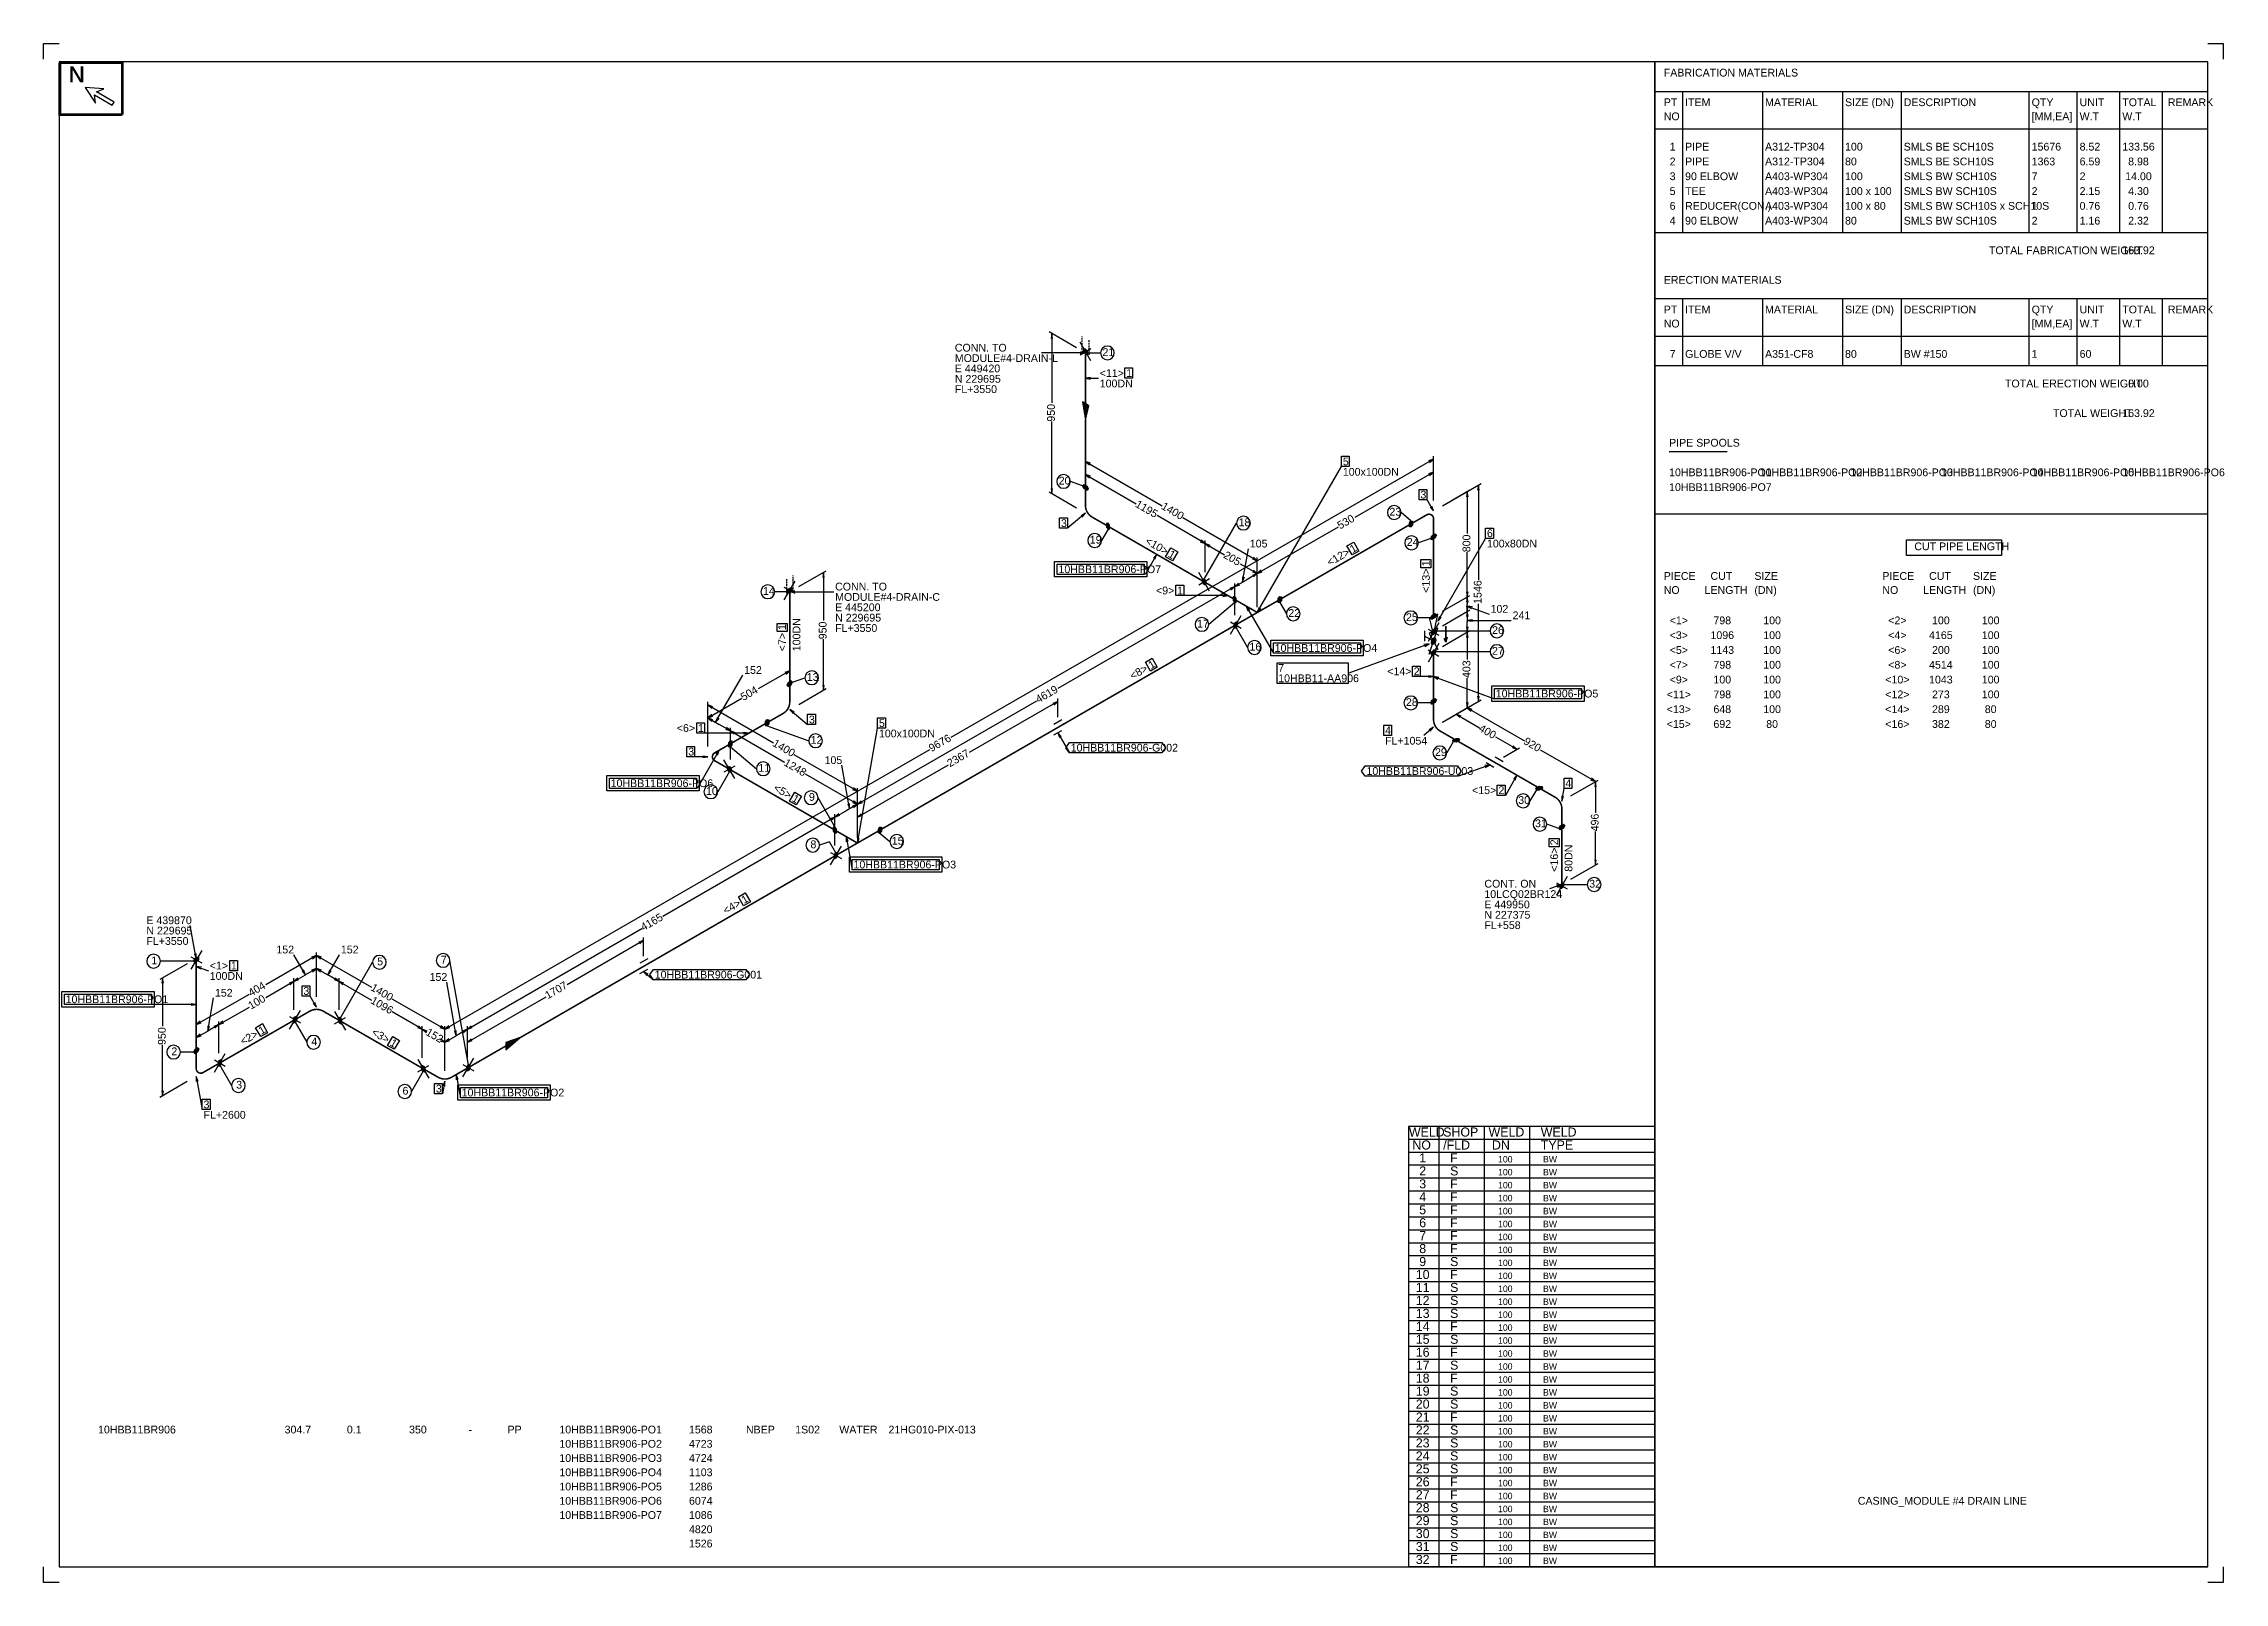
# Model space of a CAD drawing. Extents: x 0 to 841, y 0 to 594.
import ezdxf

# ---------------------------------------------------------------- set-up
doc = ezdxf.new("R2010")
doc.units = 0
doc.linetypes.add('GT100', pattern=[1, 0.666667, -0.333333])
doc.styles.add('HTX1', font='O8116901', dxfattribs={"width": 1.02})

msp = doc.modelspace()

# ---------------------------------------------------------------- texts
for s, p in [('100', (561.2, 162.1)), ('  BW', (576.7, 162.1)), ('100', (561.2, 157.1)), ('100', (561.2, 152.1)), ('  BW', (576.7, 157.1)), ('  BW', (576.7, 152.1)), ('100', (561.2, 147.1)), ('100', (561.2, 142.1)), ('  BW', (576.7, 147.1)), ('  BW', (576.7, 142.1)), ('100', (561.2, 137.1)), ('100', (561.2, 132.1)), ('  BW', (576.7, 137.1)), ('100', (561.2, 127.1)), ('  BW', (576.7, 132.1)), ('  BW', (576.7, 127.1)), ('100', (561.2, 122.1)), ('100', (561.2, 117.1)), ('  BW', (576.7, 122.1)), ('  BW', (576.7, 117.1)), ('100', (561.2, 112.1)), ('100', (561.2, 107.1)), ('  BW', (576.7, 112.1)), ('  BW', (576.7, 107.1)), ('100', (561.2, 102.1)), ('  BW', (576.7, 102.1)), ('100', (561.2, 97.1)), ('100', (561.2, 92.1)), ('  BW', (576.7, 97.1)), ('  BW', (576.7, 92.1)), ('100', (561.2, 87.1)), ('100', (561.2, 82.1)), ('  BW', (576.7, 87.1)), ('  BW', (576.7, 82.1)), ('100', (561.2, 77.1)), ('  BW', (576.7, 77.1)), ('100', (561.2, 72.1)), ('100', (561.2, 67.1)), ('  BW', (576.7, 72.1)), ('  BW', (576.7, 67.1)), ('100', (561.2, 62.1)), ('100', (561.2, 57.1)), ('  BW', (576.7, 62.1)), ('  BW', (576.7, 57.1)), ('100', (561.2, 52.1)), ('  BW', (576.7, 52.1)), ('100', (561.2, 47.1)), ('100', (561.2, 42.1)), ('  BW', (576.7, 47.1)), ('  BW', (576.7, 42.1)), ('100', (561.2, 37.1)), ('100', (561.2, 32.1)), ('  BW', (576.7, 37.1)), ('  BW', (576.7, 32.1)), ('100', (561.2, 27.1)), ('  BW', (576.7, 27.1)), ('100', (561.2, 22.1)), ('100', (561.2, 17.1)), ('  BW', (576.7, 22.1)), ('  BW', (576.7, 17.1)), ('100', (561.2, 12.1)), ('100', (561.2, 7.1)), ('  BW', (576.7, 12.1)), ('  BW', (576.7, 7.1))]:
    msp.add_text(s, height=2.5).set_placement(p)
at = {"layer": 'GT_1', "style": 'HTX1', "width": 1.02}
for s, height, p in [('N', 6.25, (9.6, 579)), ('N', 6.25, (9.8, 579)), ('FABRICATION MATERIALS', 3, (625.129, 581.286)), ('PT', 3, (625.129, 569.857)), ('ITEM', 3, (633.357, 569.857)), ('MATERIAL', 3, (664.214, 569.857)), ('SIZE (DN)', 3, (695.071, 569.857)), ('DESCRIPTION', 3, (717.7, 569.857)), ('QTY', 3, (767.071, 569.857)), ('UNIT', 3, (785.586, 569.857)), ('TOTAL', 3, (802.043, 569.857)), (' REMARK', 3, (818.5, 569.857)), ('NO', 3, (625.129, 564.429)), ('[MM,EA]', 3, (767.071, 564.429)), ('W.T', 3, (785.586, 564.429)), ('W.T', 3, (802.043, 564.429)), ('  1', 3, (625.129, 552.714)), ('PIPE', 3, (633.357, 552.714)), ('A312-TP304', 3, (664.214, 552.714)), ('100', 3, (695.071, 552.714)), ('SMLS BE SCH10S', 3, (717.7, 552.714)), ('15676', 3, (767.071, 552.714)), ('8.52', 3, (785.586, 552.714)), ('133.56', 3, (802.043, 552.714)), ('  2', 3, (625.129, 547)), ('PIPE', 3, (633.357, 547)), ('A312-TP304', 3, (664.214, 547)), ('80', 3, (695.071, 547)), ('SMLS BE SCH10S', 3, (717.7, 547)), ('1363', 3, (767.071, 547)), ('6.59', 3, (785.586, 547)), ('  8.98', 3, (802.043, 547)), ('  3', 3, (625.129, 541.286)), ('  5', 3, (625.129, 535.571)), ('TEE', 3, (633.357, 535.571)), ('90 ELBOW', 3, (633.357, 541.286)), ('A403-WP304', 3, (664.214, 541.286)), ('A403-WP304', 3, (664.214, 535.571)), ('100', 3, (695.071, 541.286)), ('100 x 100', 3, (695.071, 535.571)), ('SMLS BW SCH10S', 3, (717.7, 541.286)), ('SMLS BW SCH10S', 3, (717.7, 535.571)), ('2', 3, (767.071, 535.571)), ('7', 3, (767.071, 541.286)), ('2', 3, (785.586, 541.286)), ('2.15', 3, (785.586, 535.571)), (' 14.00', 3, (802.043, 541.286)), ('  4.30', 3, (802.043, 535.571)), ('  6', 3, (625.129, 529.857)), ('REDUCER(CON.)', 3, (633.357, 529.857)), ('A403-WP304', 3, (664.214, 529.857)), ('100 x 80', 3, (695.071, 529.857)), ('SMLS BW SCH10S x SCH10S', 3, (717.7, 529.857)), ('1', 3, (767.071, 529.857)), ('0.76', 3, (785.586, 529.857)), ('  0.76', 3, (802.043, 529.857)), ('  4', 3, (625.129, 524.143)), ('90 ELBOW', 3, (633.357, 524.143)), ('A403-WP304', 3, (664.214, 524.143)), ('80', 3, (695.071, 524.143)), ('SMLS BW SCH10S', 3, (717.7, 524.143)), ('2', 3, (767.071, 524.143)), ('1.16', 3, (785.586, 524.143)), ('  2.32', 3, (802.043, 524.143)), ('TOTAL FABRICATION WEIGHT', 3, (750.614, 512.714)), ('163.92', 3, (802.043, 512.714)), ('ERECTION MATERIALS', 3, (625.129, 501.286)), ('PT', 3, (625.129, 489.857)), ('ITEM', 3, (633.357, 489.857)), ('MATERIAL', 3, (664.214, 489.857)), ('SIZE (DN)', 3, (695.071, 489.857)), ('DESCRIPTION', 3, (717.7, 489.857)), ('QTY', 3, (767.071, 489.857)), ('UNIT', 3, (785.586, 489.857)), ('TOTAL', 3, (802.043, 489.857)), (' REMARK', 3, (818.5, 489.857)), ('NO', 3, (625.129, 484.429)), ('[MM,EA]', 3, (767.071, 484.429)), ('W.T', 3, (785.586, 484.429)), ('W.T', 3, (802.043, 484.429)), ('CONN. TO', 3, (351.586, 475.1)), ('MODULE#4-DRAIN-L', 3, (351.586, 471.1)), ('21', 3, (408.571, 473.4)), ('  7', 3, (625.129, 472.714)), ('GLOBE V/V', 3, (633.357, 472.714)), ('A351-CF8', 3, (664.214, 472.714)), ('80', 3, (695.071, 472.714)), ('BW #150', 3, (717.7, 472.714)), ('1', 3, (767.071, 472.714)), ('60', 3, (785.586, 472.714)), ('E 449420', 3, (351.586, 467.1)), ('N 229695', 3, (351.586, 463.1)), ('<11>', 3, (407.5, 465.3)), ('100DN', 3, (407.5, 461.3)), ('1', 3, (417.7, 465.3)), ('TOTAL ERECTION WEIGHT', 3, (756.786, 461.286)), ('  0.00', 3, (802.043, 461.286)), ('FL+3550', 3, (351.586, 459.1)), ('TOTAL WEIGHT', 3, (775.3, 449.857)), ('163.92', 3, (802.043, 449.857)), ('PIPE SPOOLS', 3, (627.186, 438.429)), ('5', 3, (501.3, 431.2)), ('100x100DN', 3, (501.3, 427.2)), ('10HBB11BR906-PO1', 3, (627.186, 427)), ('10HBB11BR906-PO2', 3, (662.157, 427)), ('10HBB11BR906-PO3', 3, (697.129, 427)), ('10HBB11BR906-PO4', 3, (732.1, 427)), ('10HBB11BR906-PO5', 3, (767.071, 427)), ('10HBB11BR906-PO6', 3, (802.043, 427)), ('20', 3, (391.657, 423.8)), ('3', 3, (531.243, 418.4)), ('10HBB11BR906-PO7', 3, (627.186, 421.286)), ('23', 3, (519.257, 411.8)), ('3', 3, (392.543, 407.4)), ('19', 3, (403.657, 401)), ('18', 3, (461.071, 407.7)), ('6', 3, (556.9, 403.5)), ('105', 3, (465.4, 399.5)), ('24', 3, (525.957, 400.1)), ('100x80DN', 3, (556.9, 399.5)), ('CUT PIPE LENGTH', 3, (721.814, 398.429)), ('10HBB11BR906-PO7', 3, (391.586, 389.6)), ('PIECE', 3, (625.129, 387)), ('     CUT', 3, (637.471, 387)), ('SIZE', 3, (660.1, 387)), ('PIECE', 3, (709.471, 387)), ('     CUT', 3, (721.814, 387)), ('SIZE', 3, (744.443, 387)), ('14', 3, (277.557, 381.2)), ('CONN. TO', 3, (305.4, 382.9)), ('MODULE#4-DRAIN-C', 3, (305.4, 378.9)), ('<9>', 3, (429.214, 381.4)), ('1', 3, (437.374, 381.4)), ('NO', 3, (625.129, 381.571)), ('   LENGTH', 3, (637.471, 381.571)), ('(DN)', 3, (660.1, 381.571)), ('NO', 3, (709.471, 381.571)), ('   LENGTH', 3, (721.814, 381.571)), ('(DN)', 3, (744.443, 381.571)), ('E 445200', 3, (305.4, 374.9)), ('N 229695', 3, (305.4, 370.9)), ('17', 3, (445.057, 368.6)), ('22', 3, (480.271, 372.7)), ('25', 3, (525.657, 371.1)), ('102', 3, (558.3, 374.3)), ('241', 3, (566.8, 371.8)), ('  <1>', 3, (625.129, 369.857)), ('      798', 3, (637.471, 369.857)), ('   100', 3, (660.1, 369.857)), ('  <2>', 3, (709.471, 369.857)), ('      100', 3, (721.814, 369.857)), ('   100', 3, (744.443, 369.857)), ('FL+3550', 3, (305.4, 366.9)), ('16', 3, (465.271, 359.7)), ('10HBB11BR906-PO4', 3, (475, 359.2)), ('26', 3, (558.871, 366.1)), ('  <3>', 3, (625.129, 364.143)), ('     1096', 3, (637.471, 364.143)), ('   100', 3, (660.1, 364.143)), ('  <4>', 3, (709.471, 364.143)), ('     4165', 3, (721.814, 364.143)), ('   100', 3, (744.443, 364.143)), ('152', 3, (270.3, 350.7)), ('7', 3, (476.357, 351.5)), ('27', 3, (558.871, 358.1)), ('  <5>', 3, (625.129, 358.429)), ('  <7>', 3, (625.129, 352.714)), ('     1143', 3, (637.471, 358.429)), ('      798', 3, (637.471, 352.714)), ('   100', 3, (660.1, 358.429)), ('   100', 3, (660.1, 352.714)), ('  <6>', 3, (709.471, 358.429)), ('  <8>', 3, (709.471, 352.714)), ('     4514', 3, (721.814, 352.714)), ('      200', 3, (721.814, 358.429)), ('   100', 3, (744.443, 358.429)), ('   100', 3, (744.443, 352.714)), ('13', 3, (294.471, 348)), ('10HBB11-AA906', 3, (476.357, 347.5)), ('<14>', 3, (518.457, 350.2)), ('2', 3, (528.657, 350.2)), ('  <9>', 3, (625.129, 347)), ('      100', 3, (637.471, 347)), ('   100', 3, (660.1, 347)), (' <10>', 3, (709.471, 347)), ('     1043', 3, (721.814, 347)), ('   100', 3, (744.443, 347)), ('28', 3, (525.657, 338.3)), ('10HBB11BR906-PO5', 3, (560.3, 341.6)), (' <11>', 3, (625.129, 341.286)), (' <13>', 3, (625.129, 335.571)), ('      648', 3, (637.471, 335.571)), ('      798', 3, (637.471, 341.286)), ('   100', 3, (660.1, 341.286)), ('   100', 3, (660.1, 335.571)), (' <12>', 3, (709.471, 341.286)), (' <14>', 3, (709.471, 335.571)), ('      273', 3, (721.814, 341.286)), ('      289', 3, (721.814, 335.571)), ('   100', 3, (744.443, 341.286)), ('    80', 3, (744.443, 335.571)), ('<6>', 3, (244.314, 328.3)), ('1', 3, (252.474, 328.3)), ('3', 3, (295.3, 331.6)), ('5', 3, (322.3, 330.2)), ('100x100DN', 3, (322.3, 326.2)), ('4', 3, (517.6, 327.4)), (' <15>', 3, (625.129, 329.857)), ('      692', 3, (637.471, 329.857)), ('    80', 3, (660.1, 329.857)), (' <16>', 3, (709.471, 329.857)), ('      382', 3, (721.814, 329.857)), ('    80', 3, (744.443, 329.857)), ('3', 3, (248.743, 319.2)), ('12', 3, (295.971, 323.7)), ('10HBB11BR906-G002', 3, (396.3, 320.7)), ('FL+1054', 3, (517.6, 323.4)), ('29', 3, (536.857, 319)), ('11', 3, (275.771, 312.9)), ('105', 3, (301.329, 315.9)), ('10HBB11BR906-U003', 3, (510.429, 311.7)), ('10HBB11BR906-PO6', 3, (218.786, 307)), ('10', 3, (255.557, 304)), ('9', 3, (295.286, 301.7)), ('<15>', 3, (551.157, 304.3)), ('2', 3, (561.357, 304.3)), ('30', 3, (568.957, 300.5)), ('4', 3, (587.2, 307)), ('31', 3, (575.457, 291.5)), ('8', 3, (295.886, 283.4)), ('15', 3, (327.271, 284.8)), ('10HBB11BR906-PO3', 3, (312.5, 275.6)), ('CONT. ON', 3, (555.914, 268.2)), ('32', 3, (596.371, 268.2)), ('10LCQ02BR124', 3, (555.914, 264.2)), ('E 449950', 3, (555.914, 260.2)), ('E 439870', 3, (39.643, 254.1)), ('N 229695', 3, (39.643, 250.1)), ('N 227375', 3, (555.914, 256.2)), ('FL+558', 3, (555.914, 252.2)), ('FL+3550', 3, (39.643, 246.1)), ('152', 3, (89.829, 242.8)), ('152', 3, (114.7, 242.8)), ('1', 3, (41.586, 238.6)), ('<1>', 3, (64.1, 236.6)), ('100DN', 3, (64.1, 232.6)), ('1', 3, (72.26, 236.6)), ('5', 3, (128.7, 238.2)), ('7', 3, (153.286, 238.9)), ('10HBB11BR906-G001', 3, (235.8, 233.1)), ('152', 3, (66.1, 226.1)), ('3', 3, (100.243, 226.8)), ('152', 3, (148.929, 232.2)), ('10HBB11BR906-PO1', 3, (8.486, 223.6)), ('2', 3, (49.286, 203.5)), ('4', 3, (103.3, 207.3)), ('3', 3, (74.3, 190.6)), ('3', 3, (61.7, 183)), ('6', 3, (138.486, 188.3)), ('3', 3, (151.343, 189.1)), ('10HBB11BR906-PO2', 3, (161.3, 187.6)), ('FL+2600', 3, (61.7, 179)), ('WELD', 3.5, (526.8, 172.1)), (' NO', 3.5, (526.8, 167.1)), (' /FLD', 3.5, (538.7, 167.1)), (' SHOP', 3.5, (538.7, 172.1)), (' WELD', 3.5, (556.2, 172.1)), ('  DN', 3.5, (556.2, 167.1)), ('   WELD', 3.5, (573.7, 172.1)), ('   TYPE', 3.5, (573.7, 167.1)), ('   2', 3.5, (526.8, 157.1)), ('   1', 3.5, (526.8, 162.1)), ('   S', 3.5, (538.7, 157.1)), ('   F', 3.5, (538.7, 162.1)), ('   3', 3.5, (526.8, 152.1)), ('   F', 3.5, (538.7, 152.1)), ('   4', 3.5, (526.8, 147.1)), ('   5', 3.5, (526.8, 142.1)), ('   F', 3.5, (538.7, 147.1)), ('   F', 3.5, (538.7, 142.1)), ('   6', 3.5, (526.8, 137.1)), ('   7', 3.5, (526.8, 132.1)), ('   F', 3.5, (538.7, 137.1)), ('   F', 3.5, (538.7, 132.1)), ('   8', 3.5, (526.8, 127.1)), ('   F', 3.5, (538.7, 127.1)), ('  10', 3.5, (526.8, 117.1)), ('   9', 3.5, (526.8, 122.1)), ('   S', 3.5, (538.7, 122.1)), ('   F', 3.5, (538.7, 117.1)), ('  11', 3.5, (526.8, 112.1)), ('  12', 3.5, (526.8, 107.1)), ('   S', 3.5, (538.7, 112.1)), ('   S', 3.5, (538.7, 107.1)), ('  13', 3.5, (526.8, 102.1)), ('   S', 3.5, (538.7, 102.1)), ('  14', 3.5, (526.8, 97.1)), ('  15', 3.5, (526.8, 92.1)), ('   S', 3.5, (538.7, 92.1)), ('   F', 3.5, (538.7, 97.1)), ('  16', 3.5, (526.8, 87.1)), ('  17', 3.5, (526.8, 82.1)), ('   S', 3.5, (538.7, 82.1)), ('   F', 3.5, (538.7, 87.1)), ('  18', 3.5, (526.8, 77.1)), ('   F', 3.5, (538.7, 77.1)), ('  20', 3.5, (526.8, 67.1)), ('  19', 3.5, (526.8, 72.1)), ('   S', 3.5, (538.7, 72.1)), ('   S', 3.5, (538.7, 67.1)), ('10HBB11BR906', 3, (21, 57.5)), ('304.7', 3, (93, 57.5)), ('0.1', 3, (117, 57.5)), ('350', 3, (141, 57.5)), ('PP', 3, (179, 57.5)), ('10HBB11BR906-PO1', 3, (199, 57.5)), ('1568', 3, (249, 57.5)), ('NBEP', 3, (271, 57.5)), ('1S02', 3, (290, 57.5)), ('WATER', 3, (307, 57.5)), ('21HG010-PIX-013', 3, (326, 57.5)), ('  21', 3.5, (526.8, 62.1)), ('  22', 3.5, (526.8, 57.1)), ('   S', 3.5, (538.7, 57.1)), ('   F', 3.5, (538.7, 62.1)), ('-', 3, (164, 57.5)), ('10HBB11BR906-PO2', 3, (199, 52)), ('4723', 3, (249, 52)), ('  23', 3.5, (526.8, 52.1)), ('  24', 3.5, (526.8, 47.1)), ('   S', 3.5, (538.7, 52.1)), ('   S', 3.5, (538.7, 47.1)), ('10HBB11BR906-PO3', 3, (199, 46.5)), ('10HBB11BR906-PO4', 3, (199, 41)), ('4724', 3, (249, 46.5)), ('1103', 3, (249, 41)), ('  25', 3.5, (526.8, 42.1)), ('   S', 3.5, (538.7, 42.1)), ('10HBB11BR906-PO5', 3, (199, 35.5)), ('1286', 3, (249, 35.5)), ('  26', 3.5, (526.8, 37.1)), ('  27', 3.5, (526.8, 32.1)), ('   F', 3.5, (538.7, 37.1)), ('   F', 3.5, (538.7, 32.1)), ('10HBB11BR906-PO6', 3, (199, 30)), ('10HBB11BR906-PO7', 3, (199, 24.5)), ('6074', 3, (249, 30)), ('1086', 3, (249, 24.5)), ('  28', 3.5, (526.8, 27.1)), ('  29', 3.5, (526.8, 22.1)), ('   S', 3.5, (538.7, 27.1)), ('   S', 3.5, (538.7, 22.1)), ('CASING_MODULE #4 DRAIN LINE', 3, (700, 30)), ('4820', 3, (249, 19)), ('  30', 3.5, (526.8, 17.1)), ('   S', 3.5, (538.7, 17.1)), ('1526', 3, (249, 13.5)), ('  31', 3.5, (526.8, 12.1)), ('  32', 3.5, (526.8, 7.1)), ('   S', 3.5, (538.7, 12.1)), ('   F', 3.5, (538.7, 7.1))]:
    msp.add_text(s, height=height, dxfattribs=at).set_placement(p)
for s, rotation, p in [('950', 90, (390.21, 448.064)), ('1195', -30, (420.937, 415.368)), ('1400', -30, (430.987, 414.568)), ('530', 30, (500.228, 406.418)), ('800', 90, (550.49, 397.664)), ('<10>', -30, (424.78, 401.141)), ('1', -30, (433.614, 396.041)), ('205', -30, (454.978, 395.704)), ('<12>', 30, (496.23, 392.17)), ('1', 30, (505.064, 397.27)), ('<13>', 90, (534.85, 382.029)), ('1', 90, (534.85, 392.229)), ('1546', 90, (554.821, 377.736)), ('100DN', 90, (291.986, 359.457)), ('950', 90, (302.09, 364.064)), ('1', 90, (286.45, 367.617)), ('<7>', 90, (286.45, 359.457)), ('1', 30, (427.288, 352.464)), ('403', 90, (550.49, 349.114)), ('504', 30, (270.028, 340.218)), ('4619', 30, (383.837, 339.304)), ('<8>', 30, (420.221, 348.384)), ('400', -30, (553.438, 328.854)), ('1400', -30, (280.987, 323.068)), ('9676', 30, (342.587, 320.454)), ('2367', 30, (349.687, 314.604)), ('920', -30, (570.768, 323.854)), ('1248', -30, (285.337, 315.568)), ('<5>', -30, (281.371, 305.827)), ('1', -30, (288.438, 301.747)), ('496', 90, (599.99, 289.914)), ('2', 90, (584.35, 284.529)), ('<16>', 90, (584.35, 274.329)), ('80DN', 90, (589.886, 274.329)), ('<4>', 30, (263.221, 257.784)), ('1', 30, (270.288, 261.864)), ('4165', 30, (231.437, 251.354)), ('404', 30, (80.028, 226.068)), ('1400', -30, (125.887, 228.768)), ('1707', 30, (194.537, 225.054)), ('100', 30, (80.028, 221.068)), ('1096', -30, (125.887, 223.768)), ('950', 90, (47.11, 207.464)), ('<2>', 30, (76.921, 207.284)), ('1', 30, (83.988, 211.364)), ('<3>', -30, (126.271, 211.527)), ('152', -30, (147.178, 211.504)), ('1', -30, (133.338, 207.447))]:
    msp.add_text(s, height=3, rotation=rotation, dxfattribs=at).set_placement(p)

# ---------------------------------------------------------------- linework, layer by layer
at = {"layer": 'GT_1', "flags": 128}
for points in [[(0, 588), (0, 594), (6, 594)], [(835, 594), (841, 594), (841, 588)], [(6, 6), (835, 6), (835, 6), (621.7, 6), (621.7, 587), (6, 587), (6, 6)], [(30, 586.2), (30, 566.2), (6, 566.2), (6, 586.4), (30.2, 586.4), (30.2, 566.4), (6.2, 566.4), (6.2, 586.6), (30.4, 586.6), (30.4, 566.6), (6.4, 566.6), (6.4, 586.8), (30.6, 586.8), (30.6, 566.8), (6.6, 566.8), (6.6, 587)], [(835, 6), (835, 587), (621.7, 587), (621.7, 6), (835, 6)], [(16, 577), (20, 571), (19.6, 574.2), (26.4, 570.2), (27.2, 571.4), (20.4, 575.4), (23.2, 576.6), (16, 577)], [(621.7, 575.571), (835, 575.571)], [(632.329, 575.571), (632.329, 521.117)], [(663.186, 575.571), (663.186, 521.117)], [(694.043, 575.571), (694.043, 521.117)], [(716.671, 575.571), (716.671, 521.117)], [(766.043, 575.571), (766.043, 521.117)], [(784.557, 575.571), (784.557, 521.117)], [(801.014, 575.571), (801.014, 521.117)], [(817.471, 575.571), (817.471, 521.117)], [(621.7, 561.117), (835, 561.117)], [(621.7, 521.117), (835, 521.117)], [(621.7, 495.571), (835, 495.571)], [(632.329, 495.571), (632.329, 469.688)], [(663.186, 495.571), (663.186, 469.688)], [(694.043, 495.571), (694.043, 469.688)], [(716.671, 495.571), (716.671, 469.688)], [(766.043, 495.571), (766.043, 469.688)], [(784.557, 495.571), (784.557, 469.688)], [(801.014, 495.571), (801.014, 469.688)], [(817.471, 495.571), (817.471, 469.688)], [(398.5, 476.6), (388, 482.7)], [(389.3, 480.1), (389, 482.1), (388.7, 480.1)], [(389, 482.1), (389, 455.3)], [(621.7, 481.117), (835, 481.117)], [(402, 474.6), (385, 474.6)], [(404.1, 471.5), (399.9, 478.7)], [(399.9, 473.9), (404.1, 476.3)], [(400, 474.3), (402, 474.6), (400, 474.9)], [(402.8, 474.1), (402.8, 475.1), (402, 476), (401.2, 476), (401.2, 475.1), (402, 474.1), (402.8, 474.1)], [(401.2, 476), (402, 476)], [(401.2, 475.8), (402.178, 475.8)], [(401.2, 475.6), (402.356, 475.6)], [(401.2, 475.4), (402.533, 475.4)], [(401.2, 475.2), (402.711, 475.2)], [(401.28, 475), (402.8, 475)], [(401.44, 474.8), (402.8, 474.8)], [(401.6, 474.6), (402.8, 474.6)], [(401.76, 474.4), (402.8, 474.4)], [(401.92, 474.2), (402.8, 474.2)], [(402.8, 474.6), (407.8, 474.6)], [(404, 465.1), (402, 464.8), (404, 464.5)], [(402, 464.8), (407, 464.8)], [(417.2, 468.8), (420.2, 468.8), (420.2, 464.8), (417.2, 464.8), (417.2, 468.8)], [(621.7, 469.688), (835, 469.688)], [(402, 448.6), (403.3, 454.2), (400.8, 455.7), (402, 448.6), (403.2, 454.3), (400.9, 455.6), (402, 449.2), (403, 454.4), (401.1, 455.5), (402, 449.7), (402.8, 454.5), (401.3, 455.4), (402, 450.4), (402.7, 454.6), (401.4, 455.3), (402, 451), (402.5, 454.7), (401.6, 455.2), (402, 451.6), (402.3, 454.8), (401.8, 455.1), (402, 452.2), (402.2, 454.9), (401.9, 455), (402, 452.8), (402, 455)], [(389, 420.2), (389, 448.1)], [(536.3, 433.6), (350, 326.1)], [(402, 416.7), (402, 433.9)], [(403.9, 432), (402, 432.7), (403.5, 431.4)], [(402, 432.7), (431.6, 415.6)], [(468.3, 374.4), (500.8, 430.7)], [(500.8, 434.7), (503.8, 434.7), (503.8, 430.7), (500.8, 430.7), (500.8, 434.7)], [(534.8, 432.3), (536.3, 433.6), (534.4, 432.9)], [(536.3, 417.6), (536.3, 434.8)], [(536.3, 417.6), (536.3, 429.8)], [(649.626, 436.4), (627.186, 436.4)], [(398.5, 414.7), (388, 420.8)], [(388.7, 422.2), (389, 420.2), (389.3, 422.2)], [(400.9, 423.3), (396.2, 425)], [(402.6, 423.1), (403.1, 422.1), (402.6, 421.6), (401.4, 422.3), (400.9, 423.3), (401.4, 423.8), (402.6, 423.1)], [(400.95, 423.2), (402.429, 423.2)], [(401, 423.4), (402.086, 423.4)], [(401.05, 423), (402.65, 423)], [(401.15, 422.8), (402.75, 422.8)], [(401.2, 423.6), (401.743, 423.6)], [(401.25, 422.6), (402.85, 422.6)], [(401.35, 422.4), (402.95, 422.4)], [(401.571, 422.2), (403.05, 422.2)], [(401.914, 422), (403, 422)], [(402, 416.7), (402, 428.9)], [(403.9, 427), (402, 427.7), (403.5, 426.4)], [(402, 427.7), (421.5, 416.4)], [(402.257, 421.8), (402.8, 421.8)], [(536.3, 428.6), (505.9, 411.1)], [(530.7, 421.9), (533.7, 421.9), (533.7, 417.9), (530.7, 417.9), (530.7, 421.9)], [(534.8, 427.3), (536.3, 428.6), (534.4, 427.9)], [(539.8, 415.6), (554.7, 424.2)], [(539.8, 415.6), (550.3, 421.7)], [(549.6, 419.1), (549.3, 421.1), (549, 419.1)], [(549.3, 421.1), (549.3, 404.9)], [(553.9, 421.6), (553.6, 423.6), (553.3, 421.6)], [(553.6, 423.6), (553.6, 387)], [(402, 412.7), (395.1, 406.9)], [(400.7, 411.2), (402, 412.7), (400.3, 411.7)], [(527.6, 409.8), (523.8, 413)], [(536.3, 413.6), (533.8, 417.9)], [(535, 415.1), (536.3, 413.6), (535.6, 415.5)], [(621.7, 412.545), (835, 412.545)], [(392, 410.9), (395, 410.9), (395, 406.9), (392, 406.9), (392, 410.9)], [(410.7, 406.5), (408.2, 402.2)], [(410.1, 407.3), (410.7, 406.5), (411.3, 406.6), (411.3, 408.1), (410.7, 408.9), (410.1, 408.8), (410.1, 407.3)], [(410.1, 408.8), (410.775, 408.8)], [(410.1, 408.6), (410.925, 408.6)], [(410.1, 408.4), (411.075, 408.4)], [(410.1, 408.2), (411.225, 408.2)], [(410.1, 408), (411.3, 408)], [(410.1, 407.8), (411.3, 407.8)], [(410.1, 407.6), (411.3, 407.6)], [(410.1, 407.4), (411.3, 407.4)], [(410.175, 407.2), (411.3, 407.2)], [(410.325, 407), (411.3, 407)], [(410.475, 406.8), (411.3, 406.8)], [(410.625, 406.6), (411.3, 406.6)], [(448.2, 401), (429.6, 411.8)], [(468.3, 394.4), (439.6, 411)], [(447.8, 387.2), (460.3, 408.9)], [(468.3, 389.4), (499.6, 407.5)], [(528.2, 408.2), (527.6, 407.4), (527, 407.5), (527, 409), (527.6, 409.8), (528.2, 409.7), (528.2, 408.2)], [(527, 409), (528.2, 409)], [(527, 408.8), (528.2, 408.8)], [(527, 408.6), (528.2, 408.6)], [(527, 408.4), (528.2, 408.4)], [(527, 408.2), (528.2, 408.2)], [(527, 408), (528.05, 408)], [(527, 407.8), (527.9, 407.8)], [(527, 407.6), (527.75, 407.6)], [(527.15, 409.2), (528.2, 409.2)], [(527.3, 409.4), (528.2, 409.4)], [(527.45, 409.6), (528.2, 409.6)], [(535.7, 402.5), (535.2, 403), (535.7, 404), (536.9, 404.7), (537.4, 404.2), (536.9, 403.2), (535.7, 402.5)], [(535.7, 404), (537.3, 404)], [(536.043, 404.2), (537.4, 404.2)], [(536.386, 404.4), (537.2, 404.4)], [(556.4, 407), (559.4, 407), (559.4, 403), (556.4, 403), (556.4, 407)], [(429.5, 396.9), (425, 389.1)], [(428.8, 395), (429.5, 396.9), (428.2, 395.4)], [(434.9, 399.3), (437.6, 397.8), (435.6, 394.4), (432.9, 395.9), (434.9, 399.3)], [(446.3, 401.7), (448.2, 401), (446.7, 402.3)], [(448.2, 390), (448.2, 402.2)], [(448.2, 390), (448.2, 402.2)], [(450.1, 400.3), (448.2, 401), (449.7, 399.7)], [(448.2, 401), (455.6, 396.7)], [(462.6, 386.2), (464.9, 399)], [(466.4, 395.1), (468.3, 394.4), (466.8, 395.7)], [(468.3, 376.4), (468.3, 395.6)], [(502.9, 400.1), (505.5, 401.6), (507.5, 398.1), (504.9, 396.6), (502.9, 400.1)], [(535.2, 403), (530.5, 401.3)], [(535.2, 403), (536.557, 403)], [(535.3, 403.2), (536.9, 403.2)], [(535.4, 403.4), (537, 403.4)], [(535.4, 402.8), (536.214, 402.8)], [(535.5, 403.6), (537.1, 403.6)], [(535.6, 403.8), (537.2, 403.8)], [(537.9, 371), (556.4, 403)], [(549.3, 380.4), (549.3, 397.7)], [(718.729, 402.457), (755.5, 402.457), (755.5, 396.4), (718.729, 396.4), (718.729, 402.457)], [(291.4, 384.4), (301.9, 390.5)], [(301.2, 387.9), (300.9, 389.9), (300.6, 387.9)], [(300.9, 389.9), (300.9, 371.3)], [(390.1, 394.1), (425.7, 394.1), (425.7, 388.1), (390.1, 388.1), (390.1, 394.1)], [(391.1, 393.1), (424.7, 393.1), (424.7, 389.1), (391.1, 389.1), (391.1, 393.1)], [(449.9, 382.6), (445.7, 389.8)], [(449.9, 387.4), (445.7, 385)], [(448.2, 385), (447.4, 385.5), (447, 386.7), (447.4, 387.4), (448.2, 387), (448.6, 385.8), (448.2, 385)], [(447.286, 387.2), (447.8, 387.2)], [(468.3, 389.4), (461.8, 393.1)], [(462.6, 388.2), (462.6, 386.2), (463.3, 388.1)], [(468.3, 389.4), (464, 386.9)], [(466.4, 390.1), (468.3, 389.4), (466.8, 390.7)], [(466.8, 388.1), (468.3, 389.4), (466.4, 388.7)], [(469.8, 390.7), (468.3, 389.4), (470.2, 390.1)], [(468.3, 376.4), (468.3, 390.6)], [(468.3, 376.4), (468.3, 390.6)], [(468.3, 376.4), (468.3, 390.6)], [(531.4, 391.7), (531.4, 394.8), (535.3, 394.8), (535.3, 391.7), (531.4, 391.7)], [(287.1, 382.4), (282.1, 382.4)], [(285.8, 379.3), (290, 386.5)], [(290, 381.7), (285.8, 384.1)], [(287.1, 381.9), (287.1, 382.9), (287.9, 383.8), (288.7, 383.8), (288.7, 382.9), (287.9, 381.9), (287.1, 381.9)], [(287.1, 382.8), (288.62, 382.8)], [(287.1, 382.6), (288.46, 382.6)], [(287.1, 382.4), (288.3, 382.4)], [(287.1, 382.2), (288.14, 382.2)], [(287.1, 382), (287.98, 382)], [(287.189, 383), (288.7, 383)], [(287.367, 383.2), (288.7, 383.2)], [(287.544, 383.4), (288.7, 383.4)], [(287.722, 383.6), (288.7, 383.6)], [(287.9, 383.8), (288.7, 383.8)], [(289.9, 382.7), (287.9, 382.4), (289.9, 382.1)], [(287.9, 382.4), (304.9, 382.4)], [(459.6, 384.4), (391.3, 345)], [(436.9, 384.9), (439.9, 384.9), (439.9, 380.9), (436.9, 380.9), (436.9, 384.9)], [(457, 380.9), (440, 380.9)], [(447.033, 386.6), (448.333, 386.6)], [(447.057, 386.8), (448.267, 386.8)], [(447.1, 386.4), (448.4, 386.4)], [(447.167, 386.2), (448.467, 386.2)], [(447.171, 387), (448.2, 387)], [(447.233, 386), (448.533, 386)], [(447.3, 385.8), (448.6, 385.8)], [(447.367, 385.6), (448.5, 385.6)], [(447.56, 385.4), (448.4, 385.4)], [(455, 380.6), (457, 380.9), (455, 381.2)], [(458.1, 383.1), (459.6, 384.4), (457.7, 383.7)], [(459, 379), (459.6, 378.2), (460.2, 378.3), (460.2, 379.8), (459.6, 380.6), (459, 380.5), (459, 379)], [(459, 380.4), (459.75, 380.4)], [(459, 380.2), (459.9, 380.2)], [(459, 380), (460.05, 380)], [(459, 379.8), (460.2, 379.8)], [(459, 379.6), (460.2, 379.6)], [(459, 379.4), (460.2, 379.4)], [(459, 379.2), (460.2, 379.2)], [(459, 379), (460.2, 379)], [(459.15, 378.8), (460.2, 378.8)], [(459.6, 384.4), (464, 386.9)], [(461.1, 385.7), (459.6, 384.4), (461.5, 385.1)], [(459.6, 373.4), (459.6, 385.6)], [(459.6, 373.4), (459.6, 385.6)], [(477.6, 379), (477, 378.2), (476.4, 378.3), (476.4, 379.8), (477, 380.6), (477.6, 380.5), (477.6, 379)], [(476.4, 379.8), (477.6, 379.8)], [(476.4, 379.6), (477.6, 379.6)], [(476.4, 379.4), (477.6, 379.4)], [(476.4, 379.2), (477.6, 379.2)], [(476.4, 379), (477.6, 379)], [(476.4, 378.8), (477.45, 378.8)], [(476.55, 380), (477.6, 380)], [(476.7, 380.2), (477.6, 380.2)], [(476.85, 380.4), (477.6, 380.4)], [(539.8, 374.9), (550.3, 381)], [(539.8, 374.9), (550.3, 381)], [(549, 382.4), (549.3, 380.4), (549.6, 382.4)], [(549.6, 378.4), (549.3, 380.4), (549, 378.4)], [(549.3, 380.4), (549.3, 377.6)], [(459.6, 378.2), (449.6, 369.8)], [(457.9, 366), (462.1, 373.2)], [(457.9, 370.8), (462.1, 368.4)], [(459.6, 368.4), (460.4, 368.9), (460.8, 370.1), (460.4, 370.8), (459.6, 370.4), (459.2, 369.2), (459.6, 368.4)], [(459.3, 378.6), (460.2, 378.6)], [(459.45, 378.4), (460.2, 378.4)], [(459.6, 370.4), (460.629, 370.4)], [(460, 370.6), (460.514, 370.6)], [(465.3, 375.4), (464, 376.9), (464.7, 375)], [(464, 376.9), (474.5, 358.7)], [(469, 376.3), (468.3, 374.4), (469.6, 375.9)], [(476.4, 378.6), (477.3, 378.6)], [(476.4, 378.4), (477.15, 378.4)], [(477, 378.2), (479.5, 373.9)], [(535.2, 372.3), (530.2, 372.3)], [(538.4, 370.4), (534.2, 363.2)], [(536.3, 372.9), (534.7, 372), (535.9, 367.1), (536.7, 367.5), (537.9, 373.8), (536.3, 372.9)], [(535.7, 371.8), (535.2, 372.3), (535.7, 373.3), (536.9, 374), (537.4, 373.5), (536.9, 372.5), (535.7, 371.8)], [(535.25, 372.4), (536.729, 372.4)], [(535.3, 372.2), (536.386, 372.2)], [(535.35, 372.6), (536.95, 372.6)], [(535.45, 372.8), (537.05, 372.8)], [(535.5, 372), (536.043, 372)], [(535.55, 373), (537.15, 373)], [(535.65, 373.2), (537.25, 373.2)], [(535.871, 373.4), (537.35, 373.4)], [(536.214, 373.6), (537.3, 373.6)], [(536.557, 373.8), (537.1, 373.8)], [(538.6, 372.9), (537.9, 371), (539.2, 372.5)], [(539.8, 369.3), (550.3, 375.4)], [(539.8, 369.3), (550.3, 375.4)], [(549, 376.8), (549.3, 374.8), (549.6, 376.8)], [(549.6, 372.8), (549.3, 374.8), (549, 372.8)], [(549.3, 374.8), (549.3, 377.6)], [(551.3, 376.6), (549.3, 376.9), (551, 375.9)], [(549.3, 376.9), (557.8, 373.8)], [(549.3, 374.8), (549.3, 370.8)], [(551.3, 371.6), (549.3, 371.3), (551.3, 371)], [(549.3, 371.3), (566.3, 371.3)], [(549.3, 366.8), (549.3, 370.8)], [(553.6, 340.1), (553.6, 377.7)], [(283, 367.1), (283, 370.2), (286.9, 370.2), (286.9, 367.1), (283, 367.1)], [(300.9, 344.4), (300.9, 364.1)], [(459.2, 369.2), (460.5, 369.2)], [(459.267, 369.4), (460.567, 369.4)], [(459.3, 369), (460.433, 369)], [(459.333, 369.6), (460.633, 369.6)], [(459.4, 369.8), (460.7, 369.8)], [(459.4, 368.8), (460.24, 368.8)], [(459.467, 370), (460.767, 370)], [(459.533, 370.2), (460.743, 370.2)], [(460, 368.7), (464.5, 360.9)], [(473.5, 363.7), (509.1, 363.7), (509.1, 357.7), (473.5, 357.7), (473.5, 363.7)], [(474.5, 362.7), (508.1, 362.7), (508.1, 358.7), (474.5, 358.7), (474.5, 362.7)], [(534.6, 362.3), (503.6, 351)], [(532.9, 361.3), (534.6, 362.3), (532.6, 362)], [(532.8, 367.3), (532.8, 363.3)], [(536.3, 363.3), (532.8, 365.3)], [(534.2, 368), (538.4, 365.6)], [(538.4, 362.4), (534.2, 355.2)], [(536.3, 367.3), (534.6, 366.3), (538, 360.3), (534.6, 358.3), (538, 368.3), (536.3, 367.3)], [(535.4, 362.8), (535.6, 362.1), (536.3, 362.3), (537, 362.9), (537.3, 363.9), (537, 364.5), (536.3, 364.5), (535.6, 363.7), (535.4, 362.8), (537.3, 363.9)], [(535.5, 366.8), (535.5, 365.9), (536.3, 365.9), (537.1, 366.8), (537.1, 367.8), (536.3, 367.8), (535.5, 366.8)], [(535.5, 366.8), (537.1, 366.8)], [(535.5, 366.6), (536.922, 366.6)], [(535.5, 366.4), (536.744, 366.4)], [(535.5, 366.2), (536.567, 366.2)], [(535.5, 366), (536.389, 366)], [(535.6, 362.1), (537, 364.5)], [(535.6, 362.5), (537.2, 364.2)], [(537, 362.9), (535.6, 363.7)], [(537.2, 363.4), (535.6, 363.3)], [(535.66, 367), (537.1, 367)], [(535.82, 367.2), (537.1, 367.2)], [(535.98, 367.4), (537.1, 367.4)], [(536.14, 367.6), (537.1, 367.6)], [(536.3, 367.8), (537.1, 367.8)], [(536.3, 362.3), (536.3, 364.5)], [(537.1, 367.3), (558.1, 367.3)], [(539.8, 361.3), (550.3, 367.4)], [(539.8, 361.3), (550.3, 367.4)], [(541, 369.1), (541, 363), (540.4, 364.2), (541.6, 364.9), (541, 363), (541, 369.1)], [(549, 368.8), (549.3, 366.8), (549.6, 368.8)], [(549.6, 364.8), (549.3, 366.8), (549, 364.8)], [(549.3, 366.8), (549.3, 356.3)], [(425.1, 355.2), (427.7, 356.8), (429.7, 353.3), (427.1, 351.8), (425.1, 355.2)], [(475.9, 355), (503.4, 355), (503.4, 347), (475.9, 347), (475.9, 355)], [(528.2, 353.7), (531.2, 353.7), (531.2, 349.7), (528.2, 349.7), (528.2, 353.7)], [(534.2, 360), (538.4, 357.6)], [(535.5, 358.8), (535.5, 357.9), (536.3, 357.9), (537.1, 358.8), (537.1, 359.8), (536.3, 359.8), (535.5, 358.8)], [(535.5, 358.8), (537.1, 358.8)], [(535.5, 358.6), (536.922, 358.6)], [(535.5, 358.4), (536.744, 358.4)], [(535.5, 358.2), (536.567, 358.2)], [(535.5, 358), (536.389, 358)], [(535.66, 359), (537.1, 359)], [(535.82, 359.2), (537.1, 359.2)], [(535.98, 359.4), (537.1, 359.4)], [(536.14, 359.6), (537.1, 359.6)], [(536.3, 359.8), (537.1, 359.8)], [(537.1, 359.3), (558.1, 359.3)], [(259.3, 332), (269.8, 350.2)], [(287.9, 351.9), (275.7, 344.9)], [(286.4, 350.6), (287.9, 351.9), (286, 351.2)], [(287.3, 347.3), (286.8, 346.3), (287.3, 345.8), (288.5, 346.5), (289, 347.5), (288.5, 348), (287.3, 347.3)], [(286.85, 346.4), (288.329, 346.4)], [(286.9, 346.2), (287.986, 346.2)], [(286.95, 346.6), (288.55, 346.6)], [(287.05, 346.8), (288.65, 346.8)], [(287.1, 346), (287.643, 346)], [(287.15, 347), (288.75, 347)], [(287.25, 347.2), (288.85, 347.2)], [(287.471, 347.4), (288.95, 347.4)], [(287.814, 347.6), (288.9, 347.6)], [(287.9, 340.9), (287.9, 353.1)], [(288.157, 347.8), (288.7, 347.8)], [(289, 347.5), (293.7, 349.2)], [(291.4, 338.9), (301.9, 345)], [(300.6, 346.4), (300.9, 344.4), (301.2, 346.4)], [(536.3, 349.7), (531.3, 349.7)], [(534.3, 349.4), (536.3, 349.7), (534.3, 350)], [(538.3, 349.3), (536.3, 349.7), (538, 348.7)], [(536.3, 349.7), (559.8, 341.1)], [(549.3, 337.6), (549.3, 349.1)], [(558.8, 346.1), (594.4, 346.1), (594.4, 340.1), (558.8, 340.1), (558.8, 346.1)], [(559.8, 345.1), (593.4, 345.1), (593.4, 341.1), (559.8, 341.1), (559.8, 345.1)], [(256.3, 333.7), (269.4, 341.3)], [(256.3, 322.7), (256.3, 339.9)], [(258.2, 338), (256.3, 338.7), (257.8, 337.4)], [(256.3, 338.7), (281.6, 324.1)], [(289.6, 335.9), (287.9, 336.9), (289.2, 335.4)], [(287.9, 336.9), (294.8, 331.1)], [(314, 300.4), (383.2, 340.3)], [(391.3, 340), (357.1, 320.3)], [(389.8, 338.7), (391.3, 340), (389.4, 339.3)], [(391.3, 334), (391.3, 341.2)], [(535.2, 339.5), (530.2, 339.5)], [(535.7, 339), (535.2, 339.5), (535.7, 340.5), (536.9, 341.2), (537.4, 340.7), (536.9, 339.7), (535.7, 339)], [(535.25, 339.6), (536.729, 339.6)], [(535.3, 339.4), (536.386, 339.4)], [(535.35, 339.8), (536.95, 339.8)], [(535.45, 340), (537.05, 340)], [(535.5, 339.2), (536.043, 339.2)], [(535.55, 340.2), (537.15, 340.2)], [(535.65, 340.4), (537.25, 340.4)], [(535.871, 340.6), (537.35, 340.6)], [(536.214, 340.8), (537.3, 340.8)], [(536.557, 341), (537.1, 341)], [(539.8, 332.1), (554.7, 340.7)], [(539.8, 332.1), (550.3, 338.2)], [(539.8, 332.1), (550.3, 338.2)], [(549, 339.6), (549.3, 337.6), (549.6, 339.6)], [(551.2, 336.9), (549.3, 337.6), (550.8, 336.3)], [(549.3, 337.6), (571.4, 324.9)], [(553.3, 342.1), (553.6, 340.1), (553.9, 342.1)], [(252, 331.8), (255, 331.8), (255, 327.8), (252, 327.8), (252, 331.8)], [(257.8, 335), (256.3, 333.7), (258.2, 334.4)], [(256.3, 322.7), (256.3, 334.9)], [(256.3, 322.7), (256.3, 334.9)], [(258.2, 333), (256.3, 333.7), (257.8, 332.4)], [(256.3, 333.7), (260.7, 331.2)], [(260, 333.9), (259.3, 332), (260.6, 333.5)], [(265, 328.7), (260.7, 331.2)], [(263.1, 329.4), (265, 328.7), (263.5, 330)], [(265, 317.7), (265, 329.9)], [(265, 317.7), (265, 329.9)], [(266.9, 328), (265, 328.7), (266.5, 327.4)], [(265, 328.7), (285.9, 316.6)], [(279.8, 331.5), (279.2, 330.7), (278.6, 330.8), (278.6, 332.3), (279.2, 333.1), (279.8, 333), (279.8, 331.5)], [(278.6, 332.2), (279.8, 332.2)], [(278.6, 332), (279.8, 332)], [(278.6, 331.8), (279.8, 331.8)], [(278.6, 331.6), (279.8, 331.6)], [(278.6, 331.4), (279.725, 331.4)], [(278.6, 331.2), (279.575, 331.2)], [(278.6, 331), (279.425, 331)], [(278.6, 330.8), (279.275, 330.8)], [(278.675, 332.4), (279.8, 332.4)], [(278.825, 332.6), (279.8, 332.6)], [(278.975, 332.8), (279.8, 332.8)], [(279.125, 333), (279.8, 333)], [(279.2, 330.7), (295.2, 324.9)], [(294.8, 335.1), (297.8, 335.1), (297.8, 331.1), (294.8, 331.1), (294.8, 335.1)], [(314, 285.4), (321.8, 329.7)], [(321.8, 333.7), (324.8, 333.7), (324.8, 329.7), (321.8, 329.7), (321.8, 333.7)], [(392.9, 332.9), (389.8, 331.2)], [(389.8, 327.2), (392.9, 328.9)], [(517.1, 330.9), (520.1, 330.9), (520.1, 326.9), (517.1, 326.9), (517.1, 330.9)], [(536.3, 330.1), (532.5, 326.9)], [(535, 328.6), (536.3, 330.1), (534.6, 329.1)], [(539.8, 332.1), (546, 335.7)], [(546.9, 334.4), (545, 335.1), (546.5, 333.8)], [(545, 335.1), (554, 329.9)], [(154.8, 213.5), (342, 321.5)], [(248.2, 322.7), (251.2, 322.7), (251.2, 318.7), (248.2, 318.7), (248.2, 322.7)], [(260.7, 321.2), (252.2, 306.5)], [(272.1, 327.8), (255.1, 327.8)], [(260, 319.3), (260.7, 321.2), (259.4, 319.7)], [(265.6, 323.3), (265, 322.5), (264.4, 322.6), (264.4, 324.1), (265, 324.9), (265.6, 324.8), (265.6, 323.3)], [(264.4, 324), (265.6, 324)], [(264.4, 323.8), (265.6, 323.8)], [(264.4, 323.6), (265.6, 323.6)], [(264.4, 323.4), (265.6, 323.4)], [(264.4, 323.2), (265.525, 323.2)], [(264.4, 323), (265.375, 323)], [(264.4, 322.8), (265.225, 322.8)], [(264.4, 322.6), (265.075, 322.6)], [(264.475, 324.2), (265.6, 324.2)], [(264.625, 324.4), (265.6, 324.4)], [(264.775, 324.6), (265.6, 324.6)], [(264.925, 324.8), (265.6, 324.8)], [(265, 322.5), (275, 314.1)], [(270.1, 327.5), (272.1, 327.8), (270.1, 328.1)], [(392.6, 326.5), (391.3, 328), (392, 326.1)], [(391.3, 328), (395.8, 320.2)], [(394.4, 322.2), (395.8, 324.2), (431.5, 324.2), (432.9, 322.2), (431.5, 320.2), (395.8, 320.2), (394.4, 322.2)], [(543.9, 324.5), (541.4, 320.2)], [(545, 324.4), (543.9, 324.5), (543.7, 325.1), (545, 325.8), (546.1, 325.7), (546.3, 325.1), (545, 324.4)], [(543.733, 325), (546.114, 325)], [(543.8, 324.8), (545.743, 324.8)], [(543.867, 324.6), (545.371, 324.6)], [(543.886, 325.2), (546.267, 325.2)], [(544.257, 325.4), (546.2, 325.4)], [(544.629, 325.6), (546.133, 325.6)], [(568.5, 321.6), (560.3, 326.3)], [(563.3, 318.6), (569.5, 322.2)], [(566.6, 322.3), (568.5, 321.6), (567, 322.9)], [(598.8, 309.1), (577.6, 321.3)], [(217.3, 311.5), (252.9, 311.5), (252.9, 305.5), (217.3, 305.5), (217.3, 311.5)], [(256.3, 318.7), (251.3, 318.7)], [(254.3, 318.4), (256.3, 318.7), (254.3, 319)], [(264.6, 313), (260.1, 305.2)], [(266.7, 310.3), (262.5, 317.5)], [(266.7, 315.1), (262.5, 312.7)], [(265, 312.7), (264.2, 313.2), (263.8, 314.4), (264.2, 315.1), (265, 314.7), (265.4, 313.5), (265, 312.7)], [(263.8, 314.4), (265.1, 314.4)], [(263.867, 314.2), (265.167, 314.2)], [(263.914, 314.6), (265.033, 314.6)], [(263.933, 314), (265.233, 314)], [(264, 313.8), (265.3, 313.8)], [(264.029, 314.8), (264.8, 314.8)], [(264.067, 313.6), (265.367, 313.6)], [(264.133, 313.4), (265.35, 313.4)], [(264.2, 313.2), (265.25, 313.2)], [(264.52, 313), (265.15, 313)], [(314, 305.4), (289.6, 319.5)], [(314, 300.4), (294, 312)], [(311, 298.7), (308, 315.4)], [(314, 295.4), (349.1, 315.6)], [(508.5, 313.2), (509.9, 315.2), (545.6, 315.2), (547, 313.2), (545.6, 311.2), (509.9, 311.2), (508.5, 313.2)], [(558.1, 315.6), (545.9, 311.2)], [(556.4, 314.6), (558.1, 315.6), (556.1, 315.3)], [(556.6, 316.5), (559.6, 314.7)], [(563.1, 316.7), (560.1, 318.5)], [(568.5, 311.6), (564, 303.8)], [(567.8, 309.7), (568.5, 311.6), (567.2, 310.1)], [(218.3, 310.5), (251.9, 310.5), (251.9, 306.5), (218.3, 306.5), (218.3, 310.5)], [(289.8, 305), (292.4, 303.5), (290.4, 300.1), (287.8, 301.6), (289.8, 305)], [(312.1, 306.1), (314, 305.4), (312.5, 306.7)], [(314, 287.4), (314, 306.6)], [(560.9, 307.8), (563.9, 307.8), (563.9, 303.8), (560.9, 303.8), (560.9, 307.8)], [(576, 306), (573.5, 301.7)], [(577.1, 305.9), (576, 306), (575.8, 306.6), (577.1, 307.3), (578.2, 307.2), (578.4, 306.6), (577.1, 305.9)], [(575.8, 306.6), (578.4, 306.6)], [(575.867, 306.4), (578.029, 306.4)], [(575.933, 306.2), (577.657, 306.2)], [(576, 306), (577.286, 306)], [(576.171, 306.8), (578.333, 306.8)], [(576.543, 307), (578.267, 307)], [(576.914, 307.2), (578.2, 307.2)], [(585.8, 301.6), (586.7, 306.5)], [(585.8, 303.6), (585.8, 301.6), (586.5, 303.5)], [(586.7, 310.5), (589.7, 310.5), (589.7, 306.5), (586.7, 306.5), (586.7, 310.5)], [(589.3, 303.6), (599.8, 309.7)], [(589.3, 303.6), (599.8, 309.7)], [(596.9, 309.8), (598.8, 309.1), (597.3, 310.4)], [(599.1, 307.1), (598.8, 309.1), (598.5, 307.1)], [(598.8, 309.1), (598.8, 297.1)], [(305.3, 295.4), (238.9, 257)], [(305.3, 291.6), (298.8, 302.9)], [(303.8, 294.1), (305.3, 295.4), (303.4, 294.7)], [(305.3, 295.4), (309.7, 297.9)], [(306.8, 296.7), (305.3, 295.4), (307.2, 296.1)], [(305.3, 284.4), (305.3, 296.6)], [(305.3, 284.4), (305.3, 296.6)], [(314, 300.4), (309.7, 297.9)], [(310.3, 300.6), (311, 298.7), (311, 300.7)], [(312.1, 301.1), (314, 300.4), (312.5, 301.7)], [(312.5, 299.1), (314, 300.4), (312.1, 299.7)], [(315.5, 301.7), (314, 300.4), (315.9, 301.1)], [(314, 287.4), (314, 301.6)], [(314, 287.4), (314, 301.6)], [(314, 287.4), (314, 301.6)], [(315.5, 296.7), (314, 295.4), (315.9, 296.1)], [(314, 287.4), (314, 296.6)], [(304.7, 290), (305.3, 289.2), (305.9, 289.3), (305.9, 290.8), (305.3, 291.6), (304.7, 291.5), (304.7, 290)], [(304.7, 291.4), (305.45, 291.4)], [(304.7, 291.2), (305.6, 291.2)], [(304.7, 291), (305.75, 291)], [(304.7, 290.8), (305.9, 290.8)], [(304.7, 290.6), (305.9, 290.6)], [(304.7, 290.4), (305.9, 290.4)], [(304.7, 290.2), (305.9, 290.2)], [(304.7, 290), (305.9, 290)], [(304.85, 289.8), (305.9, 289.8)], [(305, 289.6), (305.9, 289.6)], [(305.15, 289.4), (305.9, 289.4)], [(310.4, 286), (309.7, 287.9), (309.7, 285.9)], [(309.7, 287.9), (312, 275.1)], [(314, 287.4), (314, 285.4), (314.7, 287.3)], [(323.3, 290), (322.7, 289.2), (322.1, 289.3), (322.1, 290.8), (322.7, 291.6), (323.3, 291.5), (323.3, 290)], [(322.1, 290.8), (323.3, 290.8)], [(322.1, 290.6), (323.3, 290.6)], [(322.1, 290.4), (323.3, 290.4)], [(322.1, 290.2), (323.3, 290.2)], [(322.1, 290), (323.3, 290)], [(322.1, 289.8), (323.15, 289.8)], [(322.1, 289.6), (323, 289.6)], [(322.1, 289.4), (322.85, 289.4)], [(322.25, 291), (323.3, 291)], [(322.4, 291.2), (323.3, 291.2)], [(322.55, 291.4), (323.3, 291.4)], [(322.7, 289.2), (326.5, 286)], [(584.7, 291), (580, 292.7)], [(580.9, 284), (580.9, 287.1), (584.8, 287.1), (584.8, 284), (580.9, 284)], [(585.2, 290.5), (584.7, 291), (585.2, 292), (586.4, 292.7), (586.9, 292.2), (586.4, 291.2), (585.2, 290.5)], [(584.7, 291), (586.057, 291)], [(584.8, 291.2), (586.4, 291.2)], [(584.9, 291.4), (586.5, 291.4)], [(584.9, 290.8), (585.714, 290.8)], [(585, 291.6), (586.6, 291.6)], [(585.1, 291.8), (586.7, 291.8)], [(585.2, 292), (586.8, 292)], [(585.543, 292.2), (586.9, 292.2)], [(585.886, 292.4), (586.7, 292.4)], [(598.8, 276.9), (598.8, 289.9)], [(305.7, 281.6), (303.2, 285.9), (299.4, 284.6)], [(303.6, 277), (307.8, 284.2)], [(303.6, 281.8), (307.8, 279.4)], [(305.3, 279.4), (306.1, 279.9), (306.5, 281.1), (306.1, 281.8), (305.3, 281.4), (304.9, 280.2), (305.3, 279.4)], [(304.9, 280.2), (306.2, 280.2)], [(304.967, 280.4), (306.267, 280.4)], [(305, 280), (306.133, 280)], [(305.033, 280.6), (306.333, 280.6)], [(305.1, 280.8), (306.4, 280.8)], [(305.1, 279.8), (305.94, 279.8)], [(305.167, 281), (306.467, 281)], [(305.233, 281.2), (306.443, 281.2)], [(305.3, 281.4), (306.329, 281.4)], [(305.7, 281.6), (306.214, 281.6)], [(311, 280.1), (346.6, 280.1), (346.6, 274.1), (311, 274.1), (311, 280.1)], [(312, 279.1), (345.6, 279.1), (345.6, 275.1), (312, 275.1), (312, 279.1)], [(598.5, 278.9), (598.8, 276.9), (599.1, 278.9)], [(585.8, 269.4), (581.1, 267.7)], [(587.9, 272.5), (583.7, 265.3)], [(583.7, 270.1), (587.9, 267.7)], [(584.1, 268.4), (585.8, 269.4), (583.8, 269.1)], [(585, 268.9), (585, 268), (585.8, 268), (586.6, 268.9), (586.6, 269.9), (585.8, 269.9), (585, 268.9)], [(585.4, 269.4), (586.6, 269.4)], [(585.56, 269.6), (586.6, 269.6)], [(585.72, 269.8), (586.6, 269.8)], [(586.6, 269.4), (595.6, 269.4)], [(589.3, 271.4), (599.8, 277.5)], [(268.1, 264.6), (270.7, 266.2), (272.7, 262.7), (270.1, 261.2), (268.1, 264.6)], [(585, 268.8), (586.511, 268.8)], [(585, 268.6), (586.333, 268.6)], [(585, 268.4), (586.156, 268.4)], [(585, 268.2), (585.978, 268.2)], [(585.08, 269), (586.6, 269)], [(585.24, 269.2), (586.6, 269.2)], [(58.9, 240.8), (56.6, 253.6)], [(163.5, 213.5), (230.8, 252.4)], [(231.5, 247.8), (202, 230.7)], [(230, 246.5), (231.5, 247.8), (229.6, 247.1)], [(231.5, 241.8), (231.5, 249)], [(55.4, 238.8), (44.9, 232.7)], [(58.1, 239.8), (45.1, 239.8)], [(61, 243.9), (56.8, 236.7)], [(56.8, 241.5), (61, 239.1)], [(59.7, 241.3), (59.7, 240.3), (58.9, 239.4), (58.1, 239.4), (58.1, 240.3), (58.9, 241.3), (59.7, 241.3)], [(58.1, 240.2), (59.611, 240.2)], [(58.1, 240), (59.433, 240)], [(58.1, 239.8), (59.256, 239.8)], [(58.1, 239.6), (59.078, 239.6)], [(58.18, 240.4), (59.7, 240.4)], [(58.2, 242.7), (58.9, 240.8), (58.9, 242.8)], [(58.34, 240.6), (59.7, 240.6)], [(58.5, 240.8), (59.7, 240.8)], [(58.66, 241), (59.7, 241)], [(58.82, 241.2), (59.7, 241.2)], [(60.9, 237.5), (58.9, 237.8), (60.6, 236.8)], [(58.9, 237.8), (63.6, 236.1)], [(71.8, 240.1), (74.8, 240.1), (74.8, 236.1), (71.8, 236.1), (71.8, 240.1)], [(105.3, 242), (85.7, 230.7)], [(101, 234.5), (96.5, 242.3)], [(99.7, 236), (101, 234.5), (100.3, 236.4)], [(105.3, 237), (101, 234.5)], [(103.8, 240.7), (105.3, 242), (103.4, 241.3)], [(103.8, 235.7), (105.3, 237), (103.4, 236.3)], [(105.3, 226), (105.3, 243.2)], [(105.3, 226), (105.3, 243.2)], [(107.2, 241.3), (105.3, 242), (106.8, 240.7)], [(105.3, 242), (126.5, 229.8)], [(105.3, 226), (105.3, 238.2)], [(105.3, 226), (105.3, 238.2)], [(107.2, 236.3), (105.3, 237), (106.8, 235.7)], [(105.3, 237), (109.7, 234.5)], [(109.7, 234.5), (114.2, 242.3)], [(110.4, 236.4), (109.7, 234.5), (111, 236)], [(114.4, 217.7), (126.9, 239.4)], [(163.9, 199.7), (156.8, 240.1)], [(233.1, 240.7), (230, 239)], [(230, 235), (233.1, 236.7)], [(233.2, 234.8), (231.5, 235.8), (232.8, 234.3)], [(231.5, 235.8), (235.3, 232.6)], [(233.9, 234.6), (235.3, 236.6), (271, 236.6), (272.4, 234.6), (271, 232.6), (235.3, 232.6), (233.9, 234.6)], [(7, 228.1), (42.6, 228.1), (42.6, 222.1), (7, 222.1), (7, 228.1)], [(46.2, 231.3), (45.9, 233.3), (45.6, 231.3)], [(45.9, 233.3), (45.9, 214.7)], [(96.6, 232), (85.7, 225.7)], [(95.1, 230.7), (96.6, 232), (94.7, 231.3)], [(96.6, 232), (101, 234.5)], [(98.1, 233.3), (96.6, 232), (98.5, 232.7)], [(96.6, 221), (96.6, 233.2)], [(96.6, 221), (96.6, 233.2)], [(99.7, 230.3), (102.7, 230.3), (102.7, 226.3), (99.7, 226.3), (99.7, 230.3)], [(114, 232), (109.7, 234.5)], [(112.1, 232.7), (114, 232), (112.5, 233.3)], [(114, 221), (114, 233.2)], [(114, 221), (114, 233.2)], [(115.9, 231.3), (114, 232), (115.5, 230.7)], [(114, 232), (126.5, 224.8)], [(159.2, 211), (155.6, 231.7)], [(8, 227.1), (41.6, 227.1), (41.6, 223.1), (8, 223.1), (8, 227.1)], [(58.9, 223.1), (41.9, 223.1)], [(56.9, 222.8), (58.9, 223.1), (56.9, 223.4)], [(58.9, 215.3), (79.4, 227.1)], [(63.3, 212.8), (65.6, 225.6)], [(67.6, 215.3), (79.4, 222.1)], [(94.9, 213.6), (99.1, 220.8)], [(105.3, 222), (102.8, 226.3)], [(104, 223.5), (105.3, 222), (104.6, 223.9)], [(112.3, 220.4), (116.5, 213.2)], [(154.8, 213.5), (134.5, 225.2)], [(146.1, 213.5), (134.5, 220.2)], [(163.5, 208.5), (193.9, 226.1)], [(60.4, 216.6), (58.9, 215.3), (60.8, 216)], [(58.9, 199.3), (58.9, 216.5)], [(58.9, 210.3), (63.3, 212.8)], [(60.4, 211.6), (58.9, 210.3), (60.8, 211)], [(58.9, 199.3), (58.9, 211.5)], [(67.6, 215.3), (63.3, 212.8)], [(63.3, 214.8), (63.3, 212.8), (64, 214.7)], [(66.1, 214), (67.6, 215.3), (65.7, 214.6)], [(69.1, 216.6), (67.6, 215.3), (69.5, 216)], [(67.6, 204.3), (67.6, 216.5)], [(67.6, 204.3), (67.6, 216.5)], [(81.8, 214.1), (84.4, 215.7), (86.4, 212.2), (83.8, 210.7), (81.8, 214.1)], [(94.9, 218.4), (99.1, 216)], [(96.6, 216), (97.4, 216.5), (97.8, 217.7), (97.4, 218.4), (96.6, 218), (96.2, 216.8), (96.6, 216)], [(96.2, 216.8), (97.5, 216.8)], [(96.267, 217), (97.567, 217)], [(96.3, 216.6), (97.433, 216.6)], [(96.333, 217.2), (97.633, 217.2)], [(96.4, 217.4), (97.7, 217.4)], [(96.4, 216.4), (97.24, 216.4)], [(96.467, 217.6), (97.767, 217.6)], [(96.533, 217.8), (97.743, 217.8)], [(96.6, 218), (97.629, 218)], [(97, 218.2), (97.514, 218.2)], [(97, 216.3), (101.5, 208.5)], [(112.3, 215.6), (116.5, 218)], [(114, 216), (114.8, 215.6), (115.2, 216.3), (114.8, 217.5), (114, 218), (113.6, 217.2), (114, 216)], [(113.6, 217.2), (114.9, 217.2)], [(113.667, 217), (114.967, 217)], [(113.7, 217.4), (114.833, 217.4)], [(113.733, 216.8), (115.033, 216.8)], [(113.8, 217.6), (114.64, 217.6)], [(113.8, 216.6), (115.1, 216.6)], [(113.867, 216.4), (115.167, 216.4)], [(113.933, 216.2), (115.143, 216.2)], [(114, 216), (115.029, 216)], [(114.4, 215.8), (114.914, 215.8)], [(134.7, 210.7), (137.3, 209.2), (135.3, 205.8), (132.7, 207.3), (134.7, 210.7)], [(144.2, 214.2), (146.1, 213.5), (144.6, 214.8)], [(146.1, 202.5), (146.1, 214.7)], [(146.1, 202.5), (146.1, 214.7)], [(148, 212.8), (146.1, 213.5), (147.6, 212.2)], [(146.1, 213.5), (147.8, 212.5)], [(152.9, 214.2), (154.8, 213.5), (153.3, 214.8)], [(156.3, 214.8), (154.8, 213.5), (156.7, 214.2)], [(154.8, 197.5), (154.8, 214.7)], [(154.8, 197.5), (154.8, 214.7)], [(154.8, 208.5), (159.2, 211)], [(158.5, 212.9), (159.2, 211), (159.2, 213)], [(163.5, 213.5), (159.2, 211)], [(162, 212.2), (163.5, 213.5), (161.6, 212.8)], [(165, 214.8), (163.5, 213.5), (165.4, 214.2)], [(163.5, 202.5), (163.5, 214.7)], [(163.5, 202.5), (163.5, 214.7)], [(45.9, 187.8), (45.9, 207.5)], [(57.8, 204.7), (52.8, 204.7)], [(59.5, 204.9), (60, 205.9), (59.5, 206.4), (58.3, 205.7), (57.8, 204.7), (58.3, 204.2), (59.5, 204.9)], [(57.85, 204.8), (59.329, 204.8)], [(57.9, 204.6), (58.986, 204.6)], [(57.95, 205), (59.55, 205)], [(58.05, 205.2), (59.65, 205.2)], [(58.1, 204.4), (58.643, 204.4)], [(58.15, 205.4), (59.75, 205.4)], [(58.25, 205.6), (59.85, 205.6)], [(58.471, 205.8), (59.95, 205.8)], [(58.814, 206), (59.9, 206)], [(59.157, 206.2), (59.7, 206.2)], [(65.9, 196.9), (70.1, 204.1)], [(152.9, 209.1), (154.8, 208.5), (153.2, 209.7)], [(154.8, 208.5), (154, 208.9)], [(156.3, 209.8), (154.8, 208.5), (156.7, 209.2)], [(154.8, 197.5), (154.8, 209.7)], [(154.8, 197.5), (154.8, 209.7)], [(161.8, 195.1), (166, 202.3)], [(165, 209.8), (163.5, 208.5), (165.4, 209.2)], [(163.5, 202.5), (163.5, 209.7)], [(178.4, 207.1), (178.4, 205.6), (183.9, 210.3), (178.4, 208.4), (178.4, 205.8), (183.4, 210), (178.4, 208.3), (178.4, 205.9), (182.8, 209.7), (178.4, 208.2), (178.4, 206.1), (182.3, 209.3), (178.4, 208), (178.4, 206.3), (181.8, 209.1), (178.4, 207.8), (178.4, 206.5), (181.2, 208.7), (178.4, 207.6), (178.4, 206.7), (180.8, 208.5), (178.4, 207.4), (178.4, 206.9), (180.2, 208.1), (178.4, 207.2), (178.4, 207.1), (183.9, 210.3)], [(59.6, 193.4), (58.9, 195.3), (58.9, 193.3)], [(58.9, 195.3), (61.2, 182.5)], [(65.9, 201.7), (70.1, 199.3)], [(67.6, 199.3), (68.4, 199.8), (68.8, 201), (68.4, 201.7), (67.6, 201.3), (67.2, 200.1), (67.6, 199.3)], [(67.233, 200.2), (68.533, 200.2)], [(67.25, 200), (68.467, 200)], [(67.3, 200.4), (68.6, 200.4)], [(67.35, 199.8), (68.4, 199.8)], [(67.367, 200.6), (68.667, 200.6)], [(67.433, 200.8), (68.733, 200.8)], [(67.45, 199.6), (68.08, 199.6)], [(67.5, 201), (68.8, 201)], [(67.567, 201.2), (68.686, 201.2)], [(67.8, 201.4), (68.571, 201.4)], [(68, 199.6), (72.5, 191.8)], [(146.5, 197.3), (142, 189.5)], [(144.4, 201.9), (148.6, 194.7)], [(144.4, 197.1), (148.6, 199.5)], [(146.1, 197.5), (146.9, 197.1), (147.3, 197.8), (146.9, 199), (146.1, 199.5), (145.7, 198.7), (146.1, 197.5)], [(145.733, 198.6), (147.033, 198.6)], [(145.75, 198.8), (146.967, 198.8)], [(145.8, 198.4), (147.1, 198.4)], [(145.85, 199), (146.9, 199)], [(145.867, 198.2), (147.167, 198.2)], [(145.933, 198), (147.233, 198)], [(145.95, 199.2), (146.58, 199.2)], [(146, 197.8), (147.3, 197.8)], [(146.067, 197.6), (147.186, 197.6)], [(146.3, 197.4), (147.071, 197.4)], [(159.9, 194.1), (159.2, 196), (159.2, 194)], [(159.2, 196), (160.8, 187.1)], [(161.8, 199.9), (166, 197.5)], [(163.5, 197.5), (164.3, 198), (164.7, 199.2), (164.3, 199.9), (163.5, 199.5), (163.1, 198.3), (163.5, 197.5)], [(163.133, 198.4), (164.433, 198.4)], [(163.15, 198.2), (164.367, 198.2)], [(163.2, 198.6), (164.5, 198.6)], [(163.25, 198), (164.3, 198)], [(163.267, 198.8), (164.567, 198.8)], [(163.333, 199), (164.633, 199)], [(163.35, 197.8), (163.98, 197.8)], [(163.4, 199.2), (164.7, 199.2)], [(163.467, 199.4), (164.586, 199.4)], [(163.7, 199.6), (164.471, 199.6)], [(55.4, 193.3), (44.9, 187.2)], [(45.6, 189.8), (45.9, 187.8), (46.2, 189.8)], [(61.2, 186.5), (64.2, 186.5), (64.2, 182.5), (61.2, 182.5), (61.2, 186.5)], [(150.8, 192.6), (153.8, 192.6), (153.8, 188.6), (150.8, 188.6), (150.8, 192.6)], [(154.8, 193.5), (153.9, 188.6)], [(154.8, 191.5), (154.8, 193.5), (154.1, 191.6)], [(159.8, 192.1), (195.4, 192.1), (195.4, 186.1), (159.8, 186.1), (159.8, 192.1)], [(160.8, 191.1), (194.4, 191.1), (194.4, 187.1), (160.8, 187.1), (160.8, 191.1)], [(621.7, 176), (526.7, 176), (526.7, 6)], [(621.7, 171), (526.7, 171)], [(538.3, 176), (538.3, 171)], [(538.3, 171), (538.3, 166)], [(555.8, 176), (555.8, 171)], [(555.8, 171), (555.8, 166)], [(573.3, 176), (573.3, 171)], [(573.3, 171), (573.3, 166)], [(621.7, 166), (526.7, 166)], [(621.7, 161), (526.7, 161)], [(538.3, 166), (538.3, 161)], [(538.3, 161), (538.3, 156)], [(555.8, 166), (555.8, 161)], [(555.8, 161), (555.8, 156)], [(573.3, 166), (573.3, 161)], [(573.3, 161), (573.3, 156)], [(621.7, 156), (526.7, 156)], [(538.3, 156), (538.3, 151)], [(555.8, 156), (555.8, 151)], [(573.3, 156), (573.3, 151)], [(621.7, 151), (526.7, 151)], [(621.7, 146), (526.7, 146)], [(538.3, 151), (538.3, 146)], [(538.3, 146), (538.3, 141)], [(555.8, 151), (555.8, 146)], [(555.8, 146), (555.8, 141)], [(573.3, 151), (573.3, 146)], [(573.3, 146), (573.3, 141)], [(621.7, 141), (526.7, 141)], [(621.7, 136), (526.7, 136)], [(538.3, 141), (538.3, 136)], [(538.3, 136), (538.3, 131)], [(555.8, 141), (555.8, 136)], [(555.8, 136), (555.8, 131)], [(573.3, 141), (573.3, 136)], [(573.3, 136), (573.3, 131)], [(621.7, 131), (526.7, 131)], [(538.3, 131), (538.3, 126)], [(555.8, 131), (555.8, 126)], [(573.3, 131), (573.3, 126)], [(621.7, 126), (526.7, 126)], [(621.7, 121), (526.7, 121)], [(538.3, 126), (538.3, 121)], [(538.3, 121), (538.3, 116)], [(555.8, 126), (555.8, 121)], [(555.8, 121), (555.8, 116)], [(573.3, 126), (573.3, 121)], [(573.3, 121), (573.3, 116)], [(621.7, 116), (526.7, 116)], [(621.7, 111), (526.7, 111)], [(538.3, 116), (538.3, 111)], [(538.3, 111), (538.3, 106)], [(555.8, 116), (555.8, 111)], [(555.8, 111), (555.8, 106)], [(573.3, 116), (573.3, 111)], [(573.3, 111), (573.3, 106)], [(621.7, 106), (526.7, 106)], [(621.7, 101), (526.7, 101)], [(538.3, 106), (538.3, 101)], [(538.3, 101), (538.3, 96)], [(555.8, 106), (555.8, 101)], [(555.8, 101), (555.8, 96)], [(573.3, 106), (573.3, 101)], [(573.3, 101), (573.3, 96)], [(621.7, 96), (526.7, 96)], [(538.3, 96), (538.3, 91)], [(555.8, 96), (555.8, 91)], [(573.3, 96), (573.3, 91)], [(621.7, 91), (526.7, 91)], [(621.7, 86), (526.7, 86)], [(538.3, 91), (538.3, 86)], [(538.3, 86), (538.3, 81)], [(555.8, 91), (555.8, 86)], [(555.8, 86), (555.8, 81)], [(573.3, 91), (573.3, 86)], [(573.3, 86), (573.3, 81)], [(621.7, 81), (526.7, 81)], [(621.7, 76), (526.7, 76)], [(538.3, 81), (538.3, 76)], [(538.3, 76), (538.3, 71)], [(555.8, 81), (555.8, 76)], [(555.8, 76), (555.8, 71)], [(573.3, 81), (573.3, 76)], [(573.3, 76), (573.3, 71)], [(621.7, 71), (526.7, 71)], [(538.3, 71), (538.3, 66)], [(555.8, 71), (555.8, 66)], [(573.3, 71), (573.3, 66)], [(621.7, 66), (526.7, 66)], [(621.7, 61), (526.7, 61)], [(538.3, 66), (538.3, 61)], [(538.3, 61), (538.3, 56)], [(555.8, 66), (555.8, 61)], [(555.8, 61), (555.8, 56)], [(573.3, 66), (573.3, 61)], [(573.3, 61), (573.3, 56)], [(621.7, 56), (526.7, 56)], [(621.7, 51), (526.7, 51)], [(538.3, 56), (538.3, 51)], [(538.3, 51), (538.3, 46)], [(555.8, 56), (555.8, 51)], [(555.8, 51), (555.8, 46)], [(573.3, 56), (573.3, 51)], [(573.3, 51), (573.3, 46)], [(621.7, 46), (526.7, 46)], [(538.3, 46), (538.3, 41)], [(555.8, 46), (555.8, 41)], [(573.3, 46), (573.3, 41)], [(621.7, 41), (526.7, 41)], [(621.7, 36), (526.7, 36)], [(538.3, 41), (538.3, 36)], [(538.3, 36), (538.3, 31)], [(555.8, 41), (555.8, 36)], [(555.8, 36), (555.8, 31)], [(573.3, 41), (573.3, 36)], [(573.3, 36), (573.3, 31)], [(621.7, 31), (526.7, 31)], [(621.7, 26), (526.7, 26)], [(538.3, 31), (538.3, 26)], [(538.3, 26), (538.3, 21)], [(555.8, 31), (555.8, 26)], [(555.8, 26), (555.8, 21)], [(573.3, 31), (573.3, 26)], [(573.3, 26), (573.3, 21)], [(621.7, 21), (526.7, 21)], [(538.3, 21), (538.3, 16)], [(555.8, 21), (555.8, 16)], [(573.3, 21), (573.3, 16)], [(621.7, 16), (526.7, 16)], [(621.7, 11), (526.7, 11)], [(538.3, 16), (538.3, 11)], [(538.3, 11), (538.3, 6)], [(555.8, 16), (555.8, 11)], [(555.8, 11), (555.8, 6)], [(573.3, 16), (573.3, 11)], [(573.3, 11), (573.3, 6)], [(6, 0), (0, 0), (0, 6)], [(621.7, 6), (526.7, 6)], [(841, 6), (841, 0), (835, 0)]]:
    msp.add_lwpolyline(points, dxfattribs=at)
at = {"layer": 'GT_1', "linetype": 'GT100', "flags": 128}
for points in [[(403.3, 479.5), (403.3, 473.9), (400.7, 475.3), (400.7, 480.9)], [(286.6, 387.3), (286.6, 381.7), (289.2, 383.1), (289.2, 388.7)]]:
    msp.add_lwpolyline(points, dxfattribs=at)
at = {"layer": 'GT_1', "const_width": 0.6, "flags": 128}
for points in [[(402, 455), (402, 474.6)], [(402, 422.7), (402, 448.6)], [(402, 415.7), (402, 422.7)], [(527.6, 408.6), (533.7, 412.1)], [(410.7, 407.7), (404.6, 411.2)], [(448.2, 386), (410.7, 407.7)], [(477, 379.4), (527.6, 408.6)], [(536.3, 410.6), (536.3, 403.6)], [(536.3, 403.6), (536.3, 372.9)], [(287.9, 346.9), (287.9, 382.4)], [(459.6, 379.4), (448.2, 386)], [(468.3, 374.4), (459.6, 379.4)], [(468.3, 374.4), (477, 379.4)], [(459.6, 369.4), (468.3, 374.4)], [(391.3, 330), (459.6, 369.4)], [(536.3, 359.3), (536.3, 340.1)], [(287.9, 339.9), (287.9, 346.9)], [(536.3, 340.1), (536.3, 333.1)], [(265, 323.7), (279.2, 331.9)], [(279.2, 331.9), (285.3, 335.4)], [(322.7, 290.4), (391.3, 330)], [(538.9, 328.6), (545, 325.1)], [(258.9, 320.2), (265, 323.7)], [(545, 325.1), (559.8, 316.6)], [(265, 313.7), (258.9, 317.2)], [(305.3, 290.4), (265, 313.7)], [(559.8, 316.6), (577.1, 306.6)], [(577.1, 306.6), (583.2, 303.1)], [(585.8, 298.6), (585.8, 291.6)], [(314, 285.4), (305.3, 290.4)], [(314, 285.4), (322.7, 290.4)], [(585.8, 291.6), (585.8, 269.4)], [(231.5, 237.8), (305.3, 280.4)], [(305.3, 280.4), (314, 285.4)], [(58.9, 240.8), (58.9, 205.3)], [(183.9, 210.3), (231.5, 237.8)], [(96.6, 217), (102.7, 220.5)], [(107.9, 220.5), (114, 217)], [(67.6, 200.3), (96.6, 217)], [(114, 217), (146.1, 198.5)], [(58.9, 205.3), (58.9, 198.3)], [(163.5, 198.5), (178.4, 207.1)], [(61.5, 196.8), (67.6, 200.3)], [(146.1, 198.5), (152.2, 195)], [(157.4, 195), (163.5, 198.5)]]:
    msp.add_lwpolyline(points, dxfattribs=at)
at = {"layer": 'GT_1', "flags": 128}
for points in [[(413.114, 474.6, 1), (407.8, 474.6, 1), (413.114, 474.6)], [(390.886, 425, 1), (396.2, 425, 1), (390.886, 425)], [(518.486, 413, 1), (523.8, 413, 1), (518.486, 413)], [(402.886, 402.2, 1), (408.2, 402.2, 1), (402.886, 402.2)], [(465.614, 408.9, 1), (460.3, 408.9, 1), (465.614, 408.9)], [(525.186, 401.3, 1), (530.5, 401.3, 1), (525.186, 401.3)], [(276.786, 382.4, 1), (282.1, 382.4, 1), (276.786, 382.4)], [(444.286, 369.8, 1), (449.6, 369.8, 1), (444.286, 369.8)], [(484.814, 373.9, 1), (479.5, 373.9, 1), (484.814, 373.9)], [(524.886, 372.3, 1), (530.2, 372.3, 1), (524.886, 372.3)], [(469.814, 360.9, 1), (464.5, 360.9, 1), (469.814, 360.9)], [(563.414, 367.3, 1), (558.1, 367.3, 1), (563.414, 367.3)], [(563.414, 359.3, 1), (558.1, 359.3, 1), (563.414, 359.3)], [(299.014, 349.2, 1), (293.7, 349.2, 1), (299.014, 349.2)], [(524.886, 339.5, 1), (530.2, 339.5, 1), (524.886, 339.5)], [(300.514, 324.9, 1), (295.2, 324.9, 1), (300.514, 324.9)], [(536.086, 320.2, 1), (541.4, 320.2, 1), (536.086, 320.2)], [(280.314, 314.1, 1), (275, 314.1, 1), (280.314, 314.1)], [(254.786, 305.2, 1), (260.1, 305.2, 1), (254.786, 305.2)], [(293.486, 302.9, 1), (298.8, 302.9, 1), (293.486, 302.9)], [(568.186, 301.7, 1), (573.5, 301.7, 1), (568.186, 301.7)], [(574.686, 292.7, 1), (580, 292.7, 1), (574.686, 292.7)], [(294.086, 284.6, 1), (299.4, 284.6, 1), (294.086, 284.6)], [(331.814, 286, 1), (326.5, 286, 1), (331.814, 286)], [(600.914, 269.4, 1), (595.6, 269.4, 1), (600.914, 269.4)], [(39.786, 239.8, 1), (45.1, 239.8, 1), (39.786, 239.8)], [(132.214, 239.4, 1), (126.9, 239.4, 1), (132.214, 239.4)], [(151.486, 240.1, 1), (156.8, 240.1, 1), (151.486, 240.1)], [(106.814, 208.5, 1), (101.5, 208.5, 1), (106.814, 208.5)], [(47.486, 204.7, 1), (52.8, 204.7, 1), (47.486, 204.7)], [(77.814, 191.8, 1), (72.5, 191.8, 1), (77.814, 191.8)], [(136.686, 189.5, 1), (142, 189.5, 1), (136.686, 189.5)]]:
    msp.add_lwpolyline(points, format="xyb", dxfattribs=at)
at = {"layer": 'GT_1', "const_width": 0.6, "flags": 128}
for points in [[(404.6, 411.2, -0.267786), (402, 415.7)], [(533.7, 412.1, -0.577127), (536.3, 410.6)], [(285.3, 335.4, 0.267786), (287.9, 339.9)], [(536.3, 333.1, 0.268126), (538.9, 328.6)], [(258.9, 317.2, -0.57736), (258.9, 320.2)], [(583.2, 303.1, -0.267786), (585.8, 298.6)], [(102.7, 220.5, -0.267941), (107.9, 220.5)], [(58.9, 198.3, 0.577571), (61.5, 196.8)], [(152.2, 195, 0.267941), (157.4, 195)]]:
    msp.add_lwpolyline(points, format="xyb", dxfattribs=at)

msp.set_redraw_order([(e.dxf.handle, doc.entitydb.next_handle()) for e in msp.query("TEXT MTEXT ATTDEF DIMENSION ARC_DIMENSION")])  # texts and dimensions are drawn at this point

doc.saveas('drawing.dxf')
